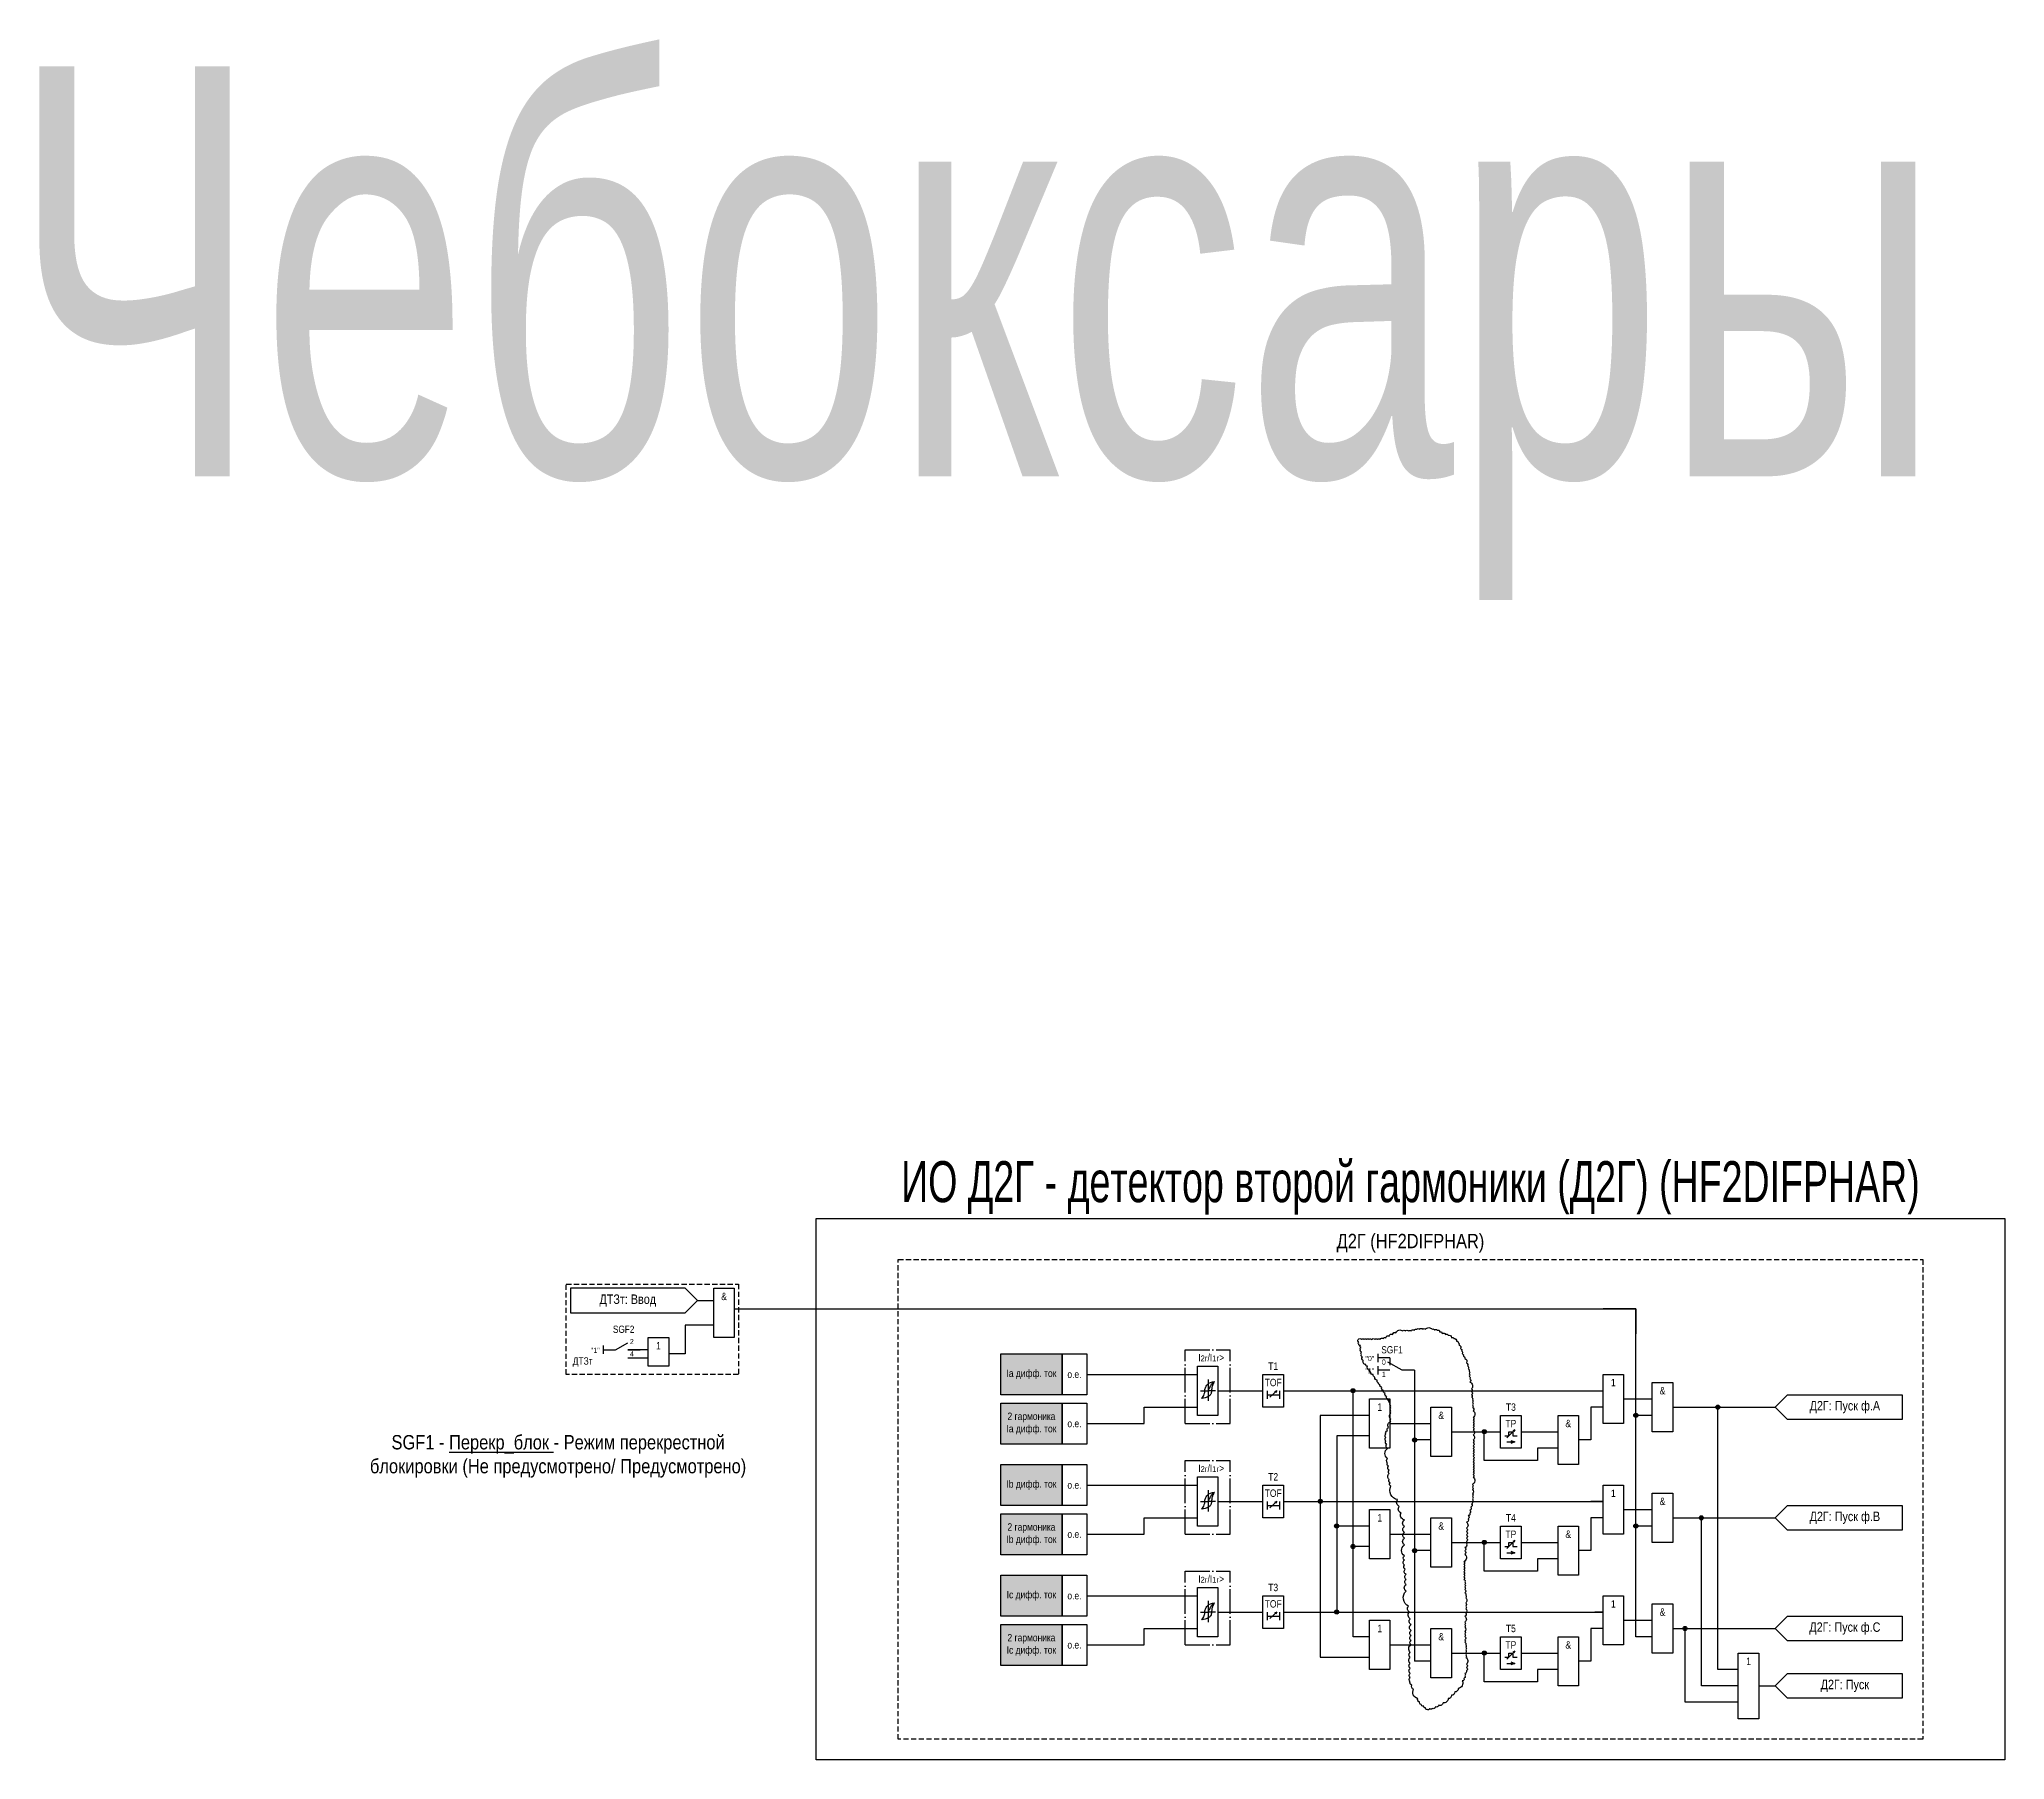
# Model space of a CAD drawing. Header units: millimetres. Extents: x -375 to 2714, y -997 to 626.
# Drawn here: x 63.4 to 543, y -28 to 391.7 of the extents above; entities that cross this region are included whole.
import ezdxf
from ezdxf.enums import TextEntityAlignment as Align

# ---------------------------------------------------------------- set-up
doc = ezdxf.new("R2010")
doc.units = ezdxf.units.MM
doc.linetypes.add('ACAD_ISO04W100', pattern=[30, 24, -3, 0, -3])
doc.linetypes.add('штриховая2', pattern=[0.375, 0.25, -0.125])
doc.layers.add('invisible', color=10, linetype='Continuous', lineweight=30, plot=False)
doc.layers.add('TEXT', color=7, linetype='Continuous', lineweight=25)
doc.layers.add('Основная', color=7, linetype='Continuous')
doc.styles.add('1.8_Gost_RD', font='ARIALN.TTF', dxfattribs={"height": 1.8})
doc.styles.add('2.5_Gost_RD', font='ARIALN.TTF', dxfattribs={"height": 2.5})
doc.styles.add('3.5_Gost_RD', font='ARIALN.TTF', dxfattribs={"height": 3.5})
doc.styles.add('Вывод', font='ARIALN.TTF', dxfattribs={"height": 2.5})
doc.styles.add('Компонент', font='ARIALN.TTF', dxfattribs={"height": 3.5})

msp = doc.modelspace()

# ---------------------------------------------------------------- texts
at = {"color": 30, "ltscale": 100, "attachment_point": 5}
for s, insert, char_height, width, style in [('{\\W0.8;\\C3;Чебоксары}', (292, 320), 100, 789.6981, '3.5_Gost_RD'), ('\\pt108.5;Д2Г (HF2DIFPHAR)', (398, 98), 3.5, 250, '3.5_Gost_RD'), ('ДТЗт', (196, 69), 1.8, 8, '2.5_Gost_RD'), ('SGF1 - {\\LПерекр_блок} - Режим перекрестной блокировки (Не предусмотрено/ Предусмотрено)', (190, 46), 3.5, 97.0715, '3.5_Gost_RD')]:
    msp.add_mtext(s, dxfattribs=dict(at, insert=insert, char_height=char_height, width=width, style=style))
at = {"color": 2, "ltscale": 100, "insert": (398, 111.5), "char_height": 10, "width": 290, "attachment_point": 5, "style": '3.5_Gost_RD'}
msp.add_mtext('{\\W0.8;\\C3;ИО Д2Г - детектор второй гармоники (Д2Г) (HF2DIFPHAR)}', dxfattribs=at)
at = {"color": 6, "ltscale": 100, "char_height": 1.8, "width": 5, "attachment_point": 5, "style": '2.5_Gost_RD'}
for s, insert in [('&', (230.5, 85)), ('1', (214.5, 73))]:
    msp.add_mtext(s, dxfattribs=dict(at, insert=insert))
at = {"color": 6, "ltscale": 100, "insert": (198, 72.5), "char_height": 1.25, "attachment_point": 1, "style": '3.5_Gost_RD'}
msp.add_mtext_dynamic_manual_height_columns('"1"', width=2, gutter_width=17.5, heights=[0], dxfattribs=at)
at = {"ltscale": 100, "char_height": 1.8, "attachment_point": 5}
for s, insert, width, style in [('Ia дифф. ток', (305.5, 66), 15, '1.8_Gost_RD'), ('T1', (364.5, 68), 5, '2.5_Gost_RD'), ('о.е.', (316, 66), 6, '1.8_Gost_RD'), ('TOF', (364.5, 64), 5, '2.5_Gost_RD'), ('T3', (422.5, 58), 5, '2.5_Gost_RD'), ('2 гармоника\\PIa дифф. ток', (305.5, 54), 15, '1.8_Gost_RD'), ('о.е.', (316, 54), 6, '1.8_Gost_RD'), ('TP', (422.5, 54), 5, '2.5_Gost_RD'), ('Ib дифф. ток', (305.5, 39), 15, '1.8_Gost_RD'), ('о.е.', (316, 39), 6, '1.8_Gost_RD'), ('T2', (364.5, 41), 5, '2.5_Gost_RD'), ('TOF', (364.5, 37), 5, '2.5_Gost_RD'), ('2 гармоника\\PIb дифф. ток', (305.5, 27), 15, '1.8_Gost_RD'), ('T4', (422.5, 31), 5, '2.5_Gost_RD'), ('о.е.', (316, 27), 6, '1.8_Gost_RD'), ('TP', (422.5, 27), 5, '2.5_Gost_RD'), ('T3', (364.5, 14), 5, '2.5_Gost_RD'), ('Ic дифф. ток', (305.5, 12), 15, '1.8_Gost_RD'), ('о.е.', (316, 12), 6, '1.8_Gost_RD'), ('TOF', (364.5, 10), 5, '2.5_Gost_RD'), ('T5', (422.5, 4), 5, '2.5_Gost_RD'), ('2 гармоника\\PIc дифф. ток', (305.5, 0), 15, '1.8_Gost_RD'), ('о.е.', (316, 0), 6, '1.8_Gost_RD'), ('TP', (422.5, 0), 5, '2.5_Gost_RD')]:
    msp.add_mtext(s, dxfattribs=dict(at, insert=insert, width=width, style=style))
at = {"layer": 'TEXT', "ltscale": 100, "insert": (207, 84), "char_height": 2.3, "width": 28, "attachment_point": 5, "style": '2.5_Gost_RD'}
msp.add_mtext('ДТЗт: Ввод', dxfattribs=at)
at = {"layer": 'Основная', "color": 7, "ltscale": 100, "char_height": 1.8, "attachment_point": 1, "style": '1.8_Gost_RD'}
for insert in [(347, 71), (347, 44), (347, 17)]:
    msp.add_mtext_dynamic_manual_height_columns('\\pi-0.78314;I{\\H0.77778x;2г\\H1.2857x;/I\\H0.77778x;1г\\H1.2857x;>}', width=4, gutter_width=17.5, heights=[0], dxfattribs=dict(at, insert=insert))
at = {"layer": 'Основная', "ltscale": 100, "char_height": 1.25, "attachment_point": 1, "style": '3.5_Gost_RD'}
for s, insert in [('"0"', (387, 70.5)), ('"1"', (387, 67.5))]:
    msp.add_mtext_dynamic_manual_height_columns(s, width=2, gutter_width=17.5, heights=[0], dxfattribs=dict(at, insert=insert))
at = {"layer": 'Основная', "ltscale": 100, "char_height": 1.8, "width": 5, "attachment_point": 5, "style": '2.5_Gost_RD'}
for s, insert in [('1', (447.5, 64)), ('&', (459.5, 62)), ('1', (390.5, 58)), ('&', (405.5, 56)), ('&', (436.5, 54)), ('1', (447.5, 37)), ('&', (459.5, 35)), ('1', (390.5, 31)), ('&', (405.5, 29)), ('&', (436.5, 27)), ('1', (447.5, 10)), ('1', (390.5, 4)), ('&', (459.5, 8)), ('&', (405.5, 2)), ('&', (436.5, 0)), ('1', (480.5, -4))]:
    msp.add_mtext(s, dxfattribs=dict(at, insert=insert))
at = {"layer": 'Основная', "color": 3, "ltscale": 100, "char_height": 2.3, "width": 28, "attachment_point": 5, "style": '2.5_Gost_RD'}
for s, insert in [('{\\C256;Д2Г: Пуск ф.А}', (504, 58)), ('{\\C256;Д2Г: Пуск ф.В}', (504, 31)), ('{\\C256;Д2Г: Пуск ф.С}', (504, 4)), ('{\\C256;Д2Г: Пуск}', (504, -10))]:
    msp.add_mtext(s, dxfattribs=dict(at, insert=insert))

# ---------------------------------------------------------------- blocks, each defined once
blk = doc.blocks.new('*U898')
at = {"layer": 'Основная', "linetype": 'ACAD_ISO04W100', "ltscale": 0.25}
for p, q in [((0, 0), (11, 0)), ((0, -18), (0, 0)), ((11, -18), (11, 0)), ((0, -18), (11, -18))]:
    blk.add_line(p, q, dxfattribs=at)
at = {"layer": 'Основная', "style": 'Компонент'}
blk.add_attdef('ОУ', text='', height=3.5, dxfattribs=at).set_placement((11, 0), align=Align.MIDDLE_CENTER)
blk = doc.blocks.new('Точка')
at = {"ltscale": 100}
h = blk.add_hatch(color=256, dxfattribs=at)
h.dxf.hatch_style = 1
edge = h.paths.add_edge_path()
edge.add_arc((0, 0), 0.5, 0, 360)
blk.add_circle((0, 0), 0.5, dxfattribs=at)
blk = doc.blocks.new('*U958')
at = {"layer": 'Основная', "color": 0}
blk.add_line((0, 0), (7, 4), dxfattribs=at)
at = {"layer": 'Основная', "ltscale": 0.35}
blk.add_line((6, 6), (6, 2.5), dxfattribs=at)
blk = doc.blocks.new('*U1016')
at = {"layer": 'Основная', "color": 0}
for p, q in [((-3, 6), (-9, 6)), ((-3, 0), (-9, 0)), ((9, 0), (3, 0))]:
    blk.add_line(p, q, dxfattribs=at)
at = {"layer": 'Основная', "ltscale": 0.25, "xscale": -1}
blk.add_blockref('*U958', (3, 0), dxfattribs=at)
at = {"layer": 'Основная'}
for tag, height, style, p in [('ОУ', 3.5, 'Компонент', (-2, 10)), ('В1', 2.5, 'Вывод', (-13, 6)), ('В2', 2.5, 'Вывод', (-6, 4)), ('В3', 2.5, 'Вывод', (-6, -2))]:
    blk.add_attdef(tag, text='', height=height, dxfattribs=dict(at, style=style)).set_placement(p, align=Align.MIDDLE_CENTER)
blk = doc.blocks.new('*U956')
at = {"layer": 'Основная', "color": 0}
blk.add_line((0, 0), (6, 3.43), dxfattribs=at)
blk = doc.blocks.new('*U1017')
at = {"layer": 'Основная', "color": 0}
for p, q in [((-9, 0), (-3, 0)), ((3, 0), (9, 0))]:
    blk.add_line(p, q, dxfattribs=at)
at = {"layer": 'Основная', "ltscale": 0.25}
blk.add_blockref('*U956', (-3, 0), dxfattribs=at)
at = {"layer": 'Основная'}
for tag, height, style, p in [('ОУ', 3.5, 'Компонент', (1, 10)), ('В2', 2.5, 'Вывод', (5, 4)), ('В1', 2.5, 'Вывод', (5, -2))]:
    blk.add_attdef(tag, text='', height=height, dxfattribs=dict(at, style=style)).set_placement(p, align=Align.MIDDLE_CENTER)

# ---------------------------------------------------------------- hatches: boundary and pattern name
at = {"ltscale": 100, "true_color": 0xf7941d}
h = msp.add_hatch(color=30, dxfattribs=at)
h.dxf.hatch_style = 1
h.paths.add_polyline_path([(298, 71), (313, 71), (313, 61), (298, 61)])
h = msp.add_hatch(color=30, dxfattribs=at)
h.dxf.hatch_style = 1
h.paths.add_polyline_path([(298, 59), (313, 59), (313, 49), (298, 49)])
h = msp.add_hatch(color=30, dxfattribs=at)
h.dxf.hatch_style = 1
h.paths.add_polyline_path([(298, 44), (313, 44), (313, 34), (298, 34)])
h = msp.add_hatch(color=30, dxfattribs=at)
h.dxf.hatch_style = 1
h.paths.add_polyline_path([(298, 32), (313, 32), (313, 22), (298, 22)])
h = msp.add_hatch(color=30, dxfattribs=at)
h.dxf.hatch_style = 1
h.paths.add_polyline_path([(298, 17), (313, 17), (313, 7), (298, 7)])
h = msp.add_hatch(color=30, dxfattribs=at)
h.dxf.hatch_style = 1
h.paths.add_polyline_path([(298, 5), (313, 5), (313, -5), (298, -5)])

# ---------------------------------------------------------------- linework, layer by layer
at = {"color": 6, "ltscale": 100}
for p, q in [((228, 78), (221, 78)), ((221, 78), (221, 71)), ((201, 73), (201, 71)), ((221, 71), (217, 71))]:
    msp.add_line(p, q, dxfattribs=at)
at = {"ltscale": 100}
for p, q in [((399, 67), (399, -4)), ((421.5, 50.5), (423.5, 52.5)), ((421.5, 49.5), (423.5, 49.5)), ((423.5, 52.5), (422.99, 52.25)), ((423.5, 52.5), (423.26, 52.02)), ((425, 52), (434, 52)), ((421.5, 23.5), (423.5, 25.5)), ((423.5, 25.5), (422.99, 25.25)), ((423.5, 25.5), (423.26, 25.02)), ((425, 25), (434, 25)), ((421.5, 22.5), (423.5, 22.5)), ((421.5, -3.5), (423.5, -1.5)), ((421.5, -4.5), (423.5, -4.5)), ((423.5, -1.5), (422.99, -1.75)), ((423.5, -1.5), (423.26, -1.98)), ((425, -2), (434, -2))]:
    msp.add_line(p, q, dxfattribs=at)
at = {"color": 7, "ltscale": 100}
for p, q in [((363.7, 60.46), (365.37, 61.95)), ((365.37, 61.95), (364.85, 61.73)), ((365.37, 61.95), (365.11, 61.48)), ((363.7, 33.46), (365.37, 34.95)), ((365.37, 34.95), (364.85, 34.73)), ((365.37, 34.95), (365.11, 34.48)), ((363.7, 6.46), (365.37, 7.95)), ((365.37, 7.95), (364.85, 7.73)), ((365.37, 7.95), (365.11, 7.48))]:
    msp.add_line(p, q, dxfattribs=at)
at = {"ltscale": 100}
for points in [[(253, 104), (543, 104), (543, -28), (253, -28)], [(298, 71), (313, 71), (313, 61), (298, 61)], [(313, 71), (319, 71), (319, 61), (313, 61)], [(362, 66), (367, 66), (367, 58), (362, 58)], [(298, 59), (313, 59), (313, 49), (298, 49)], [(313, 59), (319, 59), (319, 49), (313, 49)], [(420, 56), (425, 56), (425, 48), (420, 48)], [(298, 44), (313, 44), (313, 34), (298, 34)], [(313, 44), (319, 44), (319, 34), (313, 34)], [(362, 39), (367, 39), (367, 31), (362, 31)], [(298, 32), (313, 32), (313, 22), (298, 22)], [(313, 32), (319, 32), (319, 22), (313, 22)], [(420, 29), (425, 29), (425, 21), (420, 21)], [(298, 17), (313, 17), (313, 7), (298, 7)], [(313, 17), (319, 17), (319, 7), (313, 7)], [(362, 12), (367, 12), (367, 4), (362, 4)], [(298, 5), (313, 5), (313, -5), (298, -5)], [(313, 5), (319, 5), (319, -5), (313, -5)], [(420, 2), (425, 2), (425, -6), (420, -6)], [(478, -2), (483, -2), (483, -18), (478, -18)]]:
    msp.add_lwpolyline(points, close=True, dxfattribs=at)
at = {"color": 6, "linetype": 'штриховая2', "ltscale": 5}
msp.add_lwpolyline([(192, 88), (234, 88), (234, 66), (192, 66)], close=True, dxfattribs=at)
at = {"color": 6, "ltscale": 100}
for points in [[(224, 84), (221, 87), (193, 87), (193, 81), (221, 81), (224, 84)], [(224, 84), (228, 84)], [(233, 82), (248, 82)], [(201, 72), (204, 72)], [(212, 72), (207, 72)], [(207, 70), (212, 70)]]:
    msp.add_lwpolyline(points, dxfattribs=at)
for points in [[(228, 87), (233, 87), (233, 75), (228, 75)], [(212, 75), (217, 75), (217, 68), (212, 68)]]:
    msp.add_lwpolyline(points, close=True, dxfattribs=at)
at = {"ltscale": 100}
for points in [[(457, 56), (453, 56), (453, 82), (445, 82)], [(319, 54), (333, 54), (333, 58), (346, 58)], [(363, 62), (363, 60)], [(363, 61), (366, 61)], [(366, 62), (366, 60)], [(367, 62), (445, 62)], [(388, 2), (384, 2), (384, 62)], [(445, 58), (442, 58), (442, 50), (439, 50)], [(450, 60), (457, 60)], [(462, 58), (487, 58)], [(478, -6), (473, -6), (473, 58)], [(388, 56), (376, 56), (376, -3), (388, -3)], [(393, 54), (403, 54)], [(457, 29), (453, 29), (453, 56)], [(388, 51), (380, 51), (380, 8)], [(403, 50), (399, 50)], [(408, 52), (420, 52)], [(434, 48), (429, 48), (429, 45), (416, 45), (416, 52)], [(422.5, 49.83), (423.5, 49.5), (422.5, 49.17)], [(363, 35), (363, 33)], [(363, 34), (366, 34)], [(366, 35), (366, 33)], [(367, 35), (445, 35)], [(445, 35), (442, 35)], [(319, 27), (333, 27), (333, 31), (346, 31)], [(388, 29), (380, 29)], [(445, 31), (442, 31), (442, 23), (439, 23)], [(445, 31), (442, 31)], [(450, 33), (457, 33)], [(457, 2), (453, 2), (453, 29)], [(462, 31), (487, 31)], [(478, -10), (469, -10), (469, 31)], [(388, 24), (384, 24)], [(393, 27), (403, 27)], [(408, 25), (420, 25)], [(434, 21), (429, 21), (429, 18), (416, 18), (416, 25)], [(403, 23), (399, 23)], [(422.5, 22.83), (423.5, 22.5), (422.5, 22.17)], [(363, 8), (363, 6)], [(363, 7), (366, 7)], [(366, 8), (366, 6)], [(367, 8), (445, 8)], [(445, 8), (443, 8)], [(450, 6), (457, 6)], [(319, 0), (333, 0), (333, 4), (346, 4)], [(388, 2), (385, 2)], [(393, 0), (403, 0)], [(445, 4), (442, 4), (442, -4), (439, -4)], [(462, 4), (487, 4)], [(478, -14), (465, -14), (465, 4)], [(403, -4), (399, -4)], [(408, -2), (420, -2)], [(434, -6), (429, -6), (429, -9), (416, -9), (416, -2)], [(422.5, -4.17), (423.5, -4.5), (422.5, -4.83)], [(483, -10), (487, -10)]]:
    msp.add_lwpolyline(points, dxfattribs=at)
at = {"color": 7, "ltscale": 100}
for points in [[(421, 51), (422, 51), (422, 52), (423, 52), (423, 51), (424, 51)], [(421, 24), (422, 24), (422, 25), (423, 25), (423, 24), (424, 24)], [(421, -3), (422, -3), (422, -2), (423, -2), (423, -3), (424, -3)]]:
    msp.add_lwpolyline(points, dxfattribs=at)
at = {"layer": 'invisible', "color": 6, "ltscale": 100}
msp.add_lwpolyline([(248, 82), (453, 82), (453, 75.86)], dxfattribs=at)
at = {"layer": 'invisible', "ltscale": 100}
msp.add_lwpolyline([(385.24, 74.53, -0.520567), (386.06, 74.53, -0.520567), (386.06, 74.53, -0.520567), (386.68, 74.53, -0.520567), (386.68, 74.53, -0.520567), (387.29, 74.53, -0.520567), (387.29, 74.53, -0.520567), (387.91, 74.53, -0.520567), (387.91, 74.53, -0.520567), (388.52, 74.53, -0.520567), (388.52, 74.53, -0.520567), (389.34, 74.53, -0.520567), (389.34, 74.53, -0.520567), (389.96, 74.53, -0.520567), (389.96, 74.53, -0.520567), (390.57, 74.53, -0.520567), (390.57, 74.53, -0.520567), (391.39, 74.74, -0.520567), (391.39, 74.74, -0.520567), (392, 74.94, -0.520567), (392, 74.94, -0.520567), (392.82, 75.35, -0.520567), (392.82, 75.35, -0.520567), (393.64, 75.76, -0.520567), (393.64, 75.76, -0.520567), (394.46, 76.17, -0.520567), (394.46, 76.17, -0.520567), (396.1, 76.58, -0.520567), (396.1, 76.58, -0.520567), (396.72, 76.58, -0.520567), (396.72, 76.58, -0.520567), (397.54, 76.58, -0.520567), (397.54, 76.58, -0.520567), (398.15, 76.58, -0.520567), (398.15, 76.58, -0.520567), (398.97, 76.79, -0.520567), (398.97, 76.79, -0.520567), (399.58, 76.99, -0.520567), (399.58, 76.99, -0.520567), (400.2, 76.99, -0.520567), (400.2, 76.99, -0.520567), (401.02, 76.99, -0.520567), (401.02, 76.99, -0.520567), (401.63, 76.99, -0.520567), (401.63, 76.99, -0.520567), (403.27, 76.99, -0.520567), (403.27, 76.99, -0.520567), (403.89, 76.79, -0.520567), (403.89, 76.79, -0.520567), (404.5, 76.79, -0.520567), (404.5, 76.79, -0.520567), (405.12, 76.38, -0.520567), (405.12, 76.38, -0.520567), (405.73, 75.97, -0.520567), (405.73, 75.97, -0.520567), (406.55, 75.76, -0.520567), (406.55, 75.76, -0.520567), (407.17, 75.56, -0.520567), (407.17, 75.56, -0.520567), (407.98, 74.94, -0.520567), (407.98, 74.94, -0.520567), (408.6, 74.74, -0.520567), (408.6, 74.74, -0.520567), (409.21, 74.13, -0.520567), (409.21, 74.13, -0.520567), (409.62, 73.72, -0.520567), (409.62, 73.72, -0.520567), (409.83, 73.1, -0.520567), (409.83, 73.1, -0.520567), (410.24, 72.28, -0.520567), (410.24, 72.28, -0.520567), (410.44, 71.67, -0.520567), (410.44, 71.67, -0.520567), (410.65, 71.05, -0.520567), (410.65, 71.05, -0.520567), (410.85, 70.44, -0.520567), (410.85, 70.44, -0.520567), (411.26, 69.83, -0.520567), (411.26, 69.83, -0.520567), (411.67, 68.8, -0.520567), (411.67, 68.8, -0.520567), (411.88, 67.98, -0.520567), (411.88, 67.98, -0.520567), (412.08, 67.37, -0.520567), (412.08, 67.37, -0.520567), (412.29, 66.76, -0.520567), (412.29, 66.76, -0.520567), (412.29, 66.14, -0.520567), (412.29, 66.14, -0.520567), (412.29, 65.53, -0.520567), (412.29, 65.53, -0.520567), (412.49, 64.91, -0.520567), (412.49, 64.91, -0.520567), (412.49, 64.09, -0.520567), (412.49, 64.09, -0.520567), (412.9, 62.46, -0.520567), (412.9, 62.46, -0.520567), (412.9, 61.84, -0.520567), (412.9, 61.84, -0.520567), (412.9, 61.02, -0.520567), (412.9, 61.02, -0.520567), (412.9, 60.41, -0.520567), (412.9, 60.41, -0.520567), (413.11, 59.8, -0.520567), (413.11, 59.8, -0.520567), (413.11, 59.18, -0.520567), (413.11, 59.18, -0.520567), (413.11, 58.57, -0.520567), (413.11, 58.57, -0.520567), (413.11, 57.95, -0.520567), (413.11, 57.95, -0.520567), (413.31, 57.13, -0.520567), (413.31, 57.13, -0.520567), (413.31, 55.5, -0.520567), (413.31, 55.5, -0.520567), (413.31, 54.88, -0.520567), (413.31, 54.88, -0.520567), (413.31, 54.27, -0.520567), (413.31, 54.27, -0.520567), (413.31, 53.65, -0.520567), (413.31, 53.65, -0.520567), (413.31, 53.04, -0.520567), (413.31, 53.04, -0.520567), (413.31, 52.43, -0.520567), (413.31, 52.43, -0.520567), (413.31, 51.2, -0.520567), (413.31, 51.2, -0.520567), (413.31, 49.97, -0.520567), (413.31, 49.97, -0.520567), (413.31, 49.36, -0.520567), (413.31, 49.36, -0.520567), (413.31, 48.54, -0.520567), (413.31, 48.54, -0.520567), (413.31, 47.92, -0.520567), (413.31, 47.92, -0.520567), (413.31, 47.31, -0.520567), (413.31, 47.31, -0.520567), (413.31, 46.69, -0.520567), (413.31, 46.69, -0.520567), (413.31, 46.08, -0.520567), (413.31, 46.08, -0.520567), (413.31, 45.26, -0.520567), (413.31, 45.26, -0.520567), (413.31, 44.65, -0.520567), (413.31, 44.65, -0.520567), (413.31, 44.03, -0.520567), (413.31, 44.03, -0.520567), (413.31, 43.42, -0.520567), (413.31, 43.42, -0.520567), (413.31, 42.81, -0.520567), (413.31, 42.81, -0.520567), (413.31, 42.19, -0.520567), (413.31, 42.19, -0.520567), (413.31, 41.58, -0.520567), (413.31, 41.58, -0.520567), (413.31, 40.96, -0.520567), (413.31, 40.96, -0.520567), (413.11, 39.12, -0.520567), (413.11, 39.12, -0.520567), (413.11, 38.51, -0.520567), (413.11, 38.51, -0.520567), (413.11, 37.89, -0.520567), (413.11, 37.89, -0.520567), (413.11, 36.87, -0.520567), (413.11, 36.87, -0.520567), (413.11, 36.26, -0.520567), (413.11, 36.26, -0.520567), (413.11, 35.64, -0.520567), (413.11, 35.64, -0.520567), (413.11, 35.03, -0.520567), (413.11, 35.03, -0.520567), (412.9, 34.41, -0.520567), (412.9, 34.41, -0.520567), (412.7, 33.59, -0.520567), (412.7, 33.59, -0.520567), (412.49, 32.78, -0.520567), (412.49, 32.78, -0.520567), (412.49, 32.16, -0.520567), (412.49, 32.16, -0.520567), (412.08, 31.55, -0.520567), (412.08, 31.55, -0.520567), (412.08, 30.73, -0.520567), (412.08, 30.73, -0.520567), (411.67, 29.91, -0.520567), (411.67, 29.91, -0.520567), (411.67, 28.48, -0.520567), (411.67, 28.48, -0.520567), (411.67, 27.66, -0.520567), (411.67, 27.66, -0.520567), (411.67, 26.84, -0.520567), (411.67, 26.84, -0.520567), (411.67, 26.02, -0.520567), (411.67, 26.02, -0.520567), (411.67, 25.2, -0.520567), (411.67, 25.2, -0.520567), (411.67, 24.59, -0.520567), (411.67, 24.59, -0.520567), (411.26, 23.77, -0.520567), (411.26, 23.77, -0.520567), (411.26, 22.95, -0.520567), (411.26, 22.95, -0.520567), (411.26, 22.13, -0.520567), (411.26, 22.13, -0.520567), (411.06, 20.29, -0.520567), (411.06, 20.29, -0.520567), (411.06, 19.67, -0.520567), (411.06, 19.67, -0.520567), (411.06, 19.06, -0.520567), (411.06, 19.06, -0.520567), (411.06, 18.45, -0.520567), (411.06, 18.45, -0.520567), (411.06, 17.83, -0.520567), (411.06, 17.83, -0.520567), (411.06, 17.22, -0.520567), (411.06, 17.22, -0.520567), (411.06, 16.6, -0.520567), (411.06, 16.6, -0.520567), (411.06, 15.99, -0.520567), (411.06, 15.99, -0.520567), (411.26, 15.38, -0.520567), (411.26, 15.38, -0.520567), (411.26, 14.76, -0.520567), (411.26, 14.76, -0.520567), (411.26, 14.15, -0.520567), (411.26, 14.15, -0.520567), (411.26, 13.53, -0.520567), (411.26, 13.53, -0.520567), (411.26, 12.71, -0.520567), (411.26, 12.71, -0.520567), (411.47, 12.1, -0.520567), (411.47, 12.1, -0.520567), (411.47, 11.49, -0.520567), (411.47, 11.49, -0.520567), (411.47, 10.26, -0.520567), (411.47, 10.26, -0.520567), (411.47, 9.44, -0.520567), (411.47, 9.44, -0.520567), (411.47, 8.82, -0.520567), (411.47, 8.82, -0.520567), (411.47, 7.8, -0.520567), (411.47, 7.8, -0.520567), (411.26, 6.98, -0.520567), (411.26, 6.98, -0.520567), (411.26, 5.55, -0.520567), (411.26, 5.55, -0.520567), (411.26, 4.94, -0.520567), (411.26, 4.94, -0.520567), (411.26, 4.32, -0.520567), (411.26, 4.32, -0.520567), (411.26, 3.3, -0.520567), (411.26, 3.3, -0.520567), (411.26, 2.68, -0.520567), (411.26, 2.68, -0.520567), (411.26, 2.07, -0.520567), (411.26, 2.07, -0.520567), (411.26, 1.25, -0.520567), (411.26, 1.25, -0.520567), (411.26, 0.64, -0.520567), (411.26, 0.64, -0.520567), (411.47, 0.02, -0.520567), (411.47, 0.02, -0.520567), (411.47, -0.59, -0.520567), (411.47, -0.59, -0.520567), (411.47, -1.21, -0.520567), (411.47, -1.21, -0.520567), (411.47, -1.82, -0.520567), (411.47, -1.82, -0.520567), (411.47, -2.43, -0.520567), (411.47, -2.43, -0.520567), (411.47, -3.05, -0.520567), (411.47, -3.05, -0.520567), (411.67, -4.69, -0.520567), (411.67, -4.69, -0.520567), (411.67, -5.5, -0.520567), (411.67, -5.5, -0.520567), (411.67, -6.32, -0.520567), (411.67, -6.32, -0.520567), (411.26, -6.94, -0.520567), (411.26, -6.94, -0.520567), (411.26, -7.55, -0.520567), (411.26, -7.55, -0.520567), (411.06, -8.17, -0.520567), (411.06, -8.17, -0.520567), (410.65, -8.78, -0.520567), (410.65, -8.78, -0.520567), (409.62, -10.62, -0.520567), (409.62, -10.62, -0.520567), (408.8, -11.44, -0.520567), (408.8, -11.44, -0.520567), (407.98, -12.26, -0.520567), (407.98, -12.26, -0.520567), (407.17, -13.08, -0.520567), (407.17, -13.08, -0.520567), (405.94, -14.1, -0.520567), (405.94, -14.1, -0.520567), (404.91, -14.72, -0.520567), (404.91, -14.72, -0.520567), (404.09, -15.13, -0.520567), (404.09, -15.13, -0.520567), (403.27, -15.54, -0.520567), (403.27, -15.54, -0.520567), (402.66, -15.54, -0.520567), (402.66, -15.54, -0.520567), (402.04, -15.74, -0.520567), (402.04, -15.74, -0.520567), (401.63, -15.33, -0.520567), (401.63, -15.33, -0.520567), (401.22, -14.92, -0.520567), (401.22, -14.92, -0.520567), (400.61, -14.51, -0.520567), (400.61, -14.51, -0.520567), (400.2, -13.9, -0.520567), (400.2, -13.9, -0.520567), (399.79, -13.08, -0.520567), (399.79, -13.08, -0.520567), (398.77, -10.83, -0.520567), (398.77, -10.83, -0.520567), (398.36, -9.8, -0.520567), (398.36, -9.8, -0.520567), (397.95, -8.98, -0.520567), (397.95, -8.98, -0.520567), (397.95, -7.96, -0.520567), (397.95, -7.96, -0.520567), (397.95, -6.94, -0.520567), (397.95, -6.94, -0.520567), (397.95, -5.71, -0.520567), (397.95, -5.71, -0.520567), (397.95, -4.48, -0.520567), (397.95, -4.48, -0.520567), (397.95, -3.05, -0.520567), (397.95, -3.05, -0.520567), (397.95, -1.82, -0.520567), (397.95, -1.82, -0.520567), (398.15, 0.02, -0.520567), (398.15, 0.02, -0.520567), (398.15, 1.05, -0.520567), (398.15, 1.05, -0.520567), (398.15, 2.27, -0.520567), (398.15, 2.27, -0.520567), (398.15, 3.5, -0.520567), (398.15, 3.5, -0.520567), (398.15, 4.94, -0.520567), (398.15, 4.94, -0.520567), (397.95, 6.37, -0.520567), (397.95, 6.37, -0.520567), (397.74, 8.01, -0.520567), (397.74, 8.01, -0.520567), (397.54, 9.44, -0.520567), (397.54, 9.44, -0.520567), (396.92, 13.12, -0.520567), (396.92, 13.12, -0.520567), (396.92, 14.76, -0.520567), (396.92, 14.76, -0.520567), (396.92, 15.99, -0.520567), (396.92, 15.99, -0.520567), (396.92, 17.22, -0.520567), (396.92, 17.22, -0.520567), (396.72, 18.45, -0.520567), (396.72, 18.45, -0.520567), (396.51, 19.47, -0.520567), (396.51, 19.47, -0.520567), (396.51, 20.7, -0.520567), (396.51, 20.7, -0.520567), (396.51, 21.72, -0.520567), (396.51, 21.72, -0.520567), (396.51, 24.38, -0.520567), (396.51, 24.38, -0.520567), (396.51, 26.02, -0.520567), (396.51, 26.02, -0.520567), (396.51, 27.45, -0.520567), (396.51, 27.45, -0.520567), (396.51, 28.89, -0.520567), (396.51, 28.89, -0.520567), (396.51, 30.52, -0.520567), (396.51, 30.52, -0.520567), (395.69, 32.16, -0.520567), (395.69, 32.16, -0.520567), (395.28, 33.8, -0.520567), (395.28, 33.8, -0.520567), (394.87, 35.44, -0.520567), (394.87, 35.44, -0.520567), (393.23, 38.71, -0.520567), (393.23, 38.71, -0.520567), (393.03, 39.53, -0.520567), (393.03, 39.53, -0.520567), (392.82, 40.35, -0.520567), (392.82, 40.35, -0.520567), (392.82, 41.78, -0.520567), (392.82, 41.78, -0.520567), (392.82, 42.6, -0.520567), (392.82, 42.6, -0.520567), (392.62, 43.62, -0.520567), (392.62, 43.62, -0.520567), (392.41, 44.44, -0.520567), (392.41, 44.44, -0.520567), (392.41, 45.47, -0.520567), (392.41, 45.47, -0.520567), (392.41, 47.92, -0.520567), (392.41, 47.92, -0.520567), (392.21, 48.95, -0.520567), (392.21, 48.95, -0.520567), (392, 49.77, -0.520567), (392, 49.77, -0.520567), (392, 50.58, -0.520567), (392, 50.58, -0.520567), (392, 51.4, -0.520567), (392, 51.4, -0.520567), (392.41, 52.22, -0.520567), (392.41, 52.22, -0.520567), (392.62, 53.04, -0.520567), (392.62, 53.04, -0.520567), (393.23, 54.47, -0.520567), (393.23, 54.47, -0.520567), (393.23, 55.09, -0.520567), (393.23, 55.09, -0.520567), (393.23, 56.52, -0.520567), (393.23, 56.52, -0.520567), (393.23, 57.13, -0.520567), (393.23, 57.13, -0.520567), (393.23, 57.75, -0.520567), (393.23, 57.75, -0.520567), (393.23, 58.36, -0.520567), (393.23, 58.36, -0.520567), (393.03, 58.98, -0.520567), (393.03, 58.98, -0.520567), (392.82, 59.59, -0.520567), (392.82, 59.59, -0.520567), (392.41, 60, -0.520567), (392.41, 60, -0.520567), (392.21, 60.61, -0.520567), (392.21, 60.61, -0.520567), (391.8, 61.43, -0.520567), (391.8, 61.43, -0.520567), (391.39, 62.05, -0.520567), (391.39, 62.05, -0.520567), (390.98, 62.87, -0.520567), (390.98, 62.87, -0.520567), (390.57, 63.48, -0.520567), (390.57, 63.48, -0.520567), (390.16, 63.89, -0.520567), (390.16, 63.89, -0.520567), (389.96, 64.5, -0.520567), (389.96, 64.5, -0.520567), (389.34, 65.32, -0.520567), (389.34, 65.32, -0.520567), (388.93, 65.94, -0.520567), (388.93, 65.94, -0.520567), (388.32, 66.55, -0.520567), (388.32, 66.55, -0.520567), (387.91, 67.17, -0.520567), (387.91, 67.17, -0.520567), (387.5, 67.98, -0.520567), (387.5, 67.98, -0.520567), (387.09, 68.39, -0.520567), (387.09, 68.39, -0.520567), (386.47, 69.42, -0.520567), (386.47, 69.42, -0.520567), (386.27, 70.24, -0.520567), (386.27, 70.24, -0.520567), (386.06, 70.85, -0.520567), (386.06, 70.85, -0.520567), (386.06, 71.46, -0.520567), (386.06, 71.46, -0.520567), (385.8, 72.03, -0.520567), (385.8, 72.03, -0.520567), (385.96, 72.53, -0.520567), (385.96, 72.53, -0.520567), (385.77, 73, -0.520567), (385.77, 73, -0.520567), (385.39, 73.35, -0.520567), (385.39, 73.35, -0.520567), (385.39, 73.85, -0.520567), (385.39, 73.85, -0.520567)], format="xyb", close=True, dxfattribs=at)
at = {"layer": 'Основная', "ltscale": 100}
for p, q in [((346, 66.5), (346, 68)), ((346, 68), (351, 68)), ((351, 68), (351, 62)), ((390, 71), (390, 69)), ((390, 68), (390, 66)), ((346, 59), (346, 67)), ((346, 56), (346, 59)), ((351, 62), (362, 62)), ((351, 62), (351, 56)), ((351, 56), (346, 56)), ((346, 39.5), (346, 41)), ((346, 41), (351, 41)), ((346, 32), (346, 40)), ((351, 41), (351, 35)), ((351, 35), (362, 35)), ((351, 35), (351, 29)), ((346, 29), (346, 32)), ((351, 29), (346, 29)), ((346, 12.5), (346, 14)), ((346, 14), (351, 14)), ((346, 5), (346, 13)), ((351, 14), (351, 8)), ((346, 2), (346, 5)), ((351, 8), (362, 8)), ((351, 8), (351, 2)), ((351, 2), (346, 2))]:
    msp.add_line(p, q, dxfattribs=at)
at = {"layer": 'Основная', "color": 7, "ltscale": 100}
for p, q in [((319, 66), (346, 66)), ((346.79, 62), (348.6, 62)), ((350.42, 62), (348.6, 62)), ((319, 39), (346, 39)), ((346.79, 35), (348.6, 35)), ((350.42, 35), (348.6, 35)), ((319, 12), (346, 12)), ((346.79, 8), (348.6, 8)), ((350.42, 8), (348.6, 8))]:
    msp.add_line(p, q, dxfattribs=at)
at = {"layer": 'Основная'}
for p, q in [((348.6, 64.72), (348.6, 59.52)), ((348.6, 37.72), (348.6, 32.52)), ((348.6, 10.72), (348.6, 5.52))]:
    msp.add_line(p, q, dxfattribs=at)
at = {"layer": 'Основная', "linetype": 'штриховая2', "ltscale": 5}
msp.add_lwpolyline([(273, 94), (523, 94), (523, -23), (273, -23)], close=True, dxfattribs=at)
at = {"layer": 'Основная', "ltscale": 100}
for points in [[(445, 66), (450, 66), (450, 54), (445, 54)], [(457, 64), (462, 64), (462, 52), (457, 52)], [(388, 60), (393, 60), (393, 48), (388, 48)], [(403, 58), (408, 58), (408, 46), (403, 46)], [(518, 61), (518, 55), (490, 55), (487, 58), (490, 61)], [(434, 56), (439, 56), (439, 44), (434, 44)], [(445, 39), (450, 39), (450, 27), (445, 27)], [(457, 37), (462, 37), (462, 25), (457, 25)], [(518, 34), (518, 28), (490, 28), (487, 31), (490, 34)], [(388, 33), (393, 33), (393, 21), (388, 21)], [(403, 31), (408, 31), (408, 19), (403, 19)], [(434, 29), (439, 29), (439, 17), (434, 17)], [(445, 12), (450, 12), (450, 0), (445, 0)], [(457, 10), (462, 10), (462, -2), (457, -2)], [(388, 6), (393, 6), (393, -6), (388, -6)], [(518, 7), (518, 1), (490, 1), (487, 4), (490, 7)], [(403, 4), (408, 4), (408, -8), (403, -8)], [(434, 2), (439, 2), (439, -10), (434, -10)], [(518, -7), (518, -13), (490, -13), (487, -10), (490, -7)]]:
    msp.add_lwpolyline(points, close=True, dxfattribs=at)
at = {"layer": 'Основная'}
for points in [[(347.8, 61.92), (347.95, 62.71), (348.44, 63.54), (350.2, 64.26)], [(348.6, 62), (349, 62.72), (349.47, 63.6), (350.2, 64.26)], [(349.48, 61.92), (349.6, 62.71), (349.81, 63.54), (350.2, 64.26)], [(347.8, 61.92), (347.6, 61.13), (347, 60.12)], [(349.48, 61.92), (349.25, 61.13), (348.76, 60.67), (347, 60.12)], [(347.8, 34.92), (347.6, 34.13), (347, 33.12)], [(349.48, 34.92), (349.25, 34.13), (348.76, 33.67), (347, 33.12)], [(347.8, 34.92), (347.95, 35.71), (348.44, 36.54), (350.2, 37.26)], [(348.6, 35), (349, 35.72), (349.47, 36.6), (350.2, 37.26)], [(349.48, 34.92), (349.6, 35.71), (349.81, 36.54), (350.2, 37.26)], [(347.8, 7.92), (347.95, 8.71), (348.44, 9.54), (350.2, 10.26)], [(348.6, 8), (349, 8.72), (349.47, 9.6), (350.2, 10.26)], [(349.48, 7.92), (349.6, 8.71), (349.81, 9.54), (350.2, 10.26)], [(347.8, 7.92), (347.6, 7.13), (347, 6.12)], [(349.48, 7.92), (349.25, 7.13), (348.76, 6.67), (347, 6.12)]]:
    msp.add_spline(points, degree=3, dxfattribs=at)

# ---------------------------------------------------------------- block references
at = {"color": 6, "ltscale": 100, "xscale": 0.5, "yscale": 0.5, "zscale": 0.5}
msp.add_blockref('*U1017', (205.5, 72), dxfattribs=at).add_auto_attribs({'ОУ': 'SGF2', 'В1': '4', 'В2': '2'})
at = {"layer": 'Основная', "ltscale": 0.25}
for p in [(343, 72), (343, 45), (343, 18)]:
    msp.add_blockref('*U898', p, dxfattribs=at)
ref = msp.add_blockref('*U1016', (394.5, 67), dxfattribs=dict(at, xscale=0.5, yscale=0.5, zscale=0.5))
ref.add_attrib('ОУ', 'SGF1', dxfattribs={"height": 1.75, "style": 'Компонент'}).set_placement((393.5, 72), align=Align.MIDDLE_CENTER)
ref.add_attrib('В2', '0', dxfattribs={"height": 1.25, "style": 'Вывод'}).set_placement((391.5, 69), align=Align.MIDDLE_CENTER)
ref.add_attrib('В3', '1', dxfattribs={"height": 1.25, "style": 'Вывод'}).set_placement((391.5, 66), align=Align.MIDDLE_CENTER)
at = {"layer": 'Основная', "ltscale": 100}
for p in [(384, 62), (473, 58), (453, 56), (399, 50), (416, 52), (376, 35), (380, 29), (453, 29), (469, 31), (384, 24), (416, 25), (399, 23), (380, 8), (465, 4), (416, -2)]:
    msp.add_blockref('Точка', p, dxfattribs=at)

msp.set_redraw_order([(e.dxf.handle, doc.entitydb.next_handle()) for e in msp.query("TEXT MTEXT ATTDEF DIMENSION ARC_DIMENSION")])  # texts and dimensions are drawn at this point

doc.saveas('drawing.dxf')
